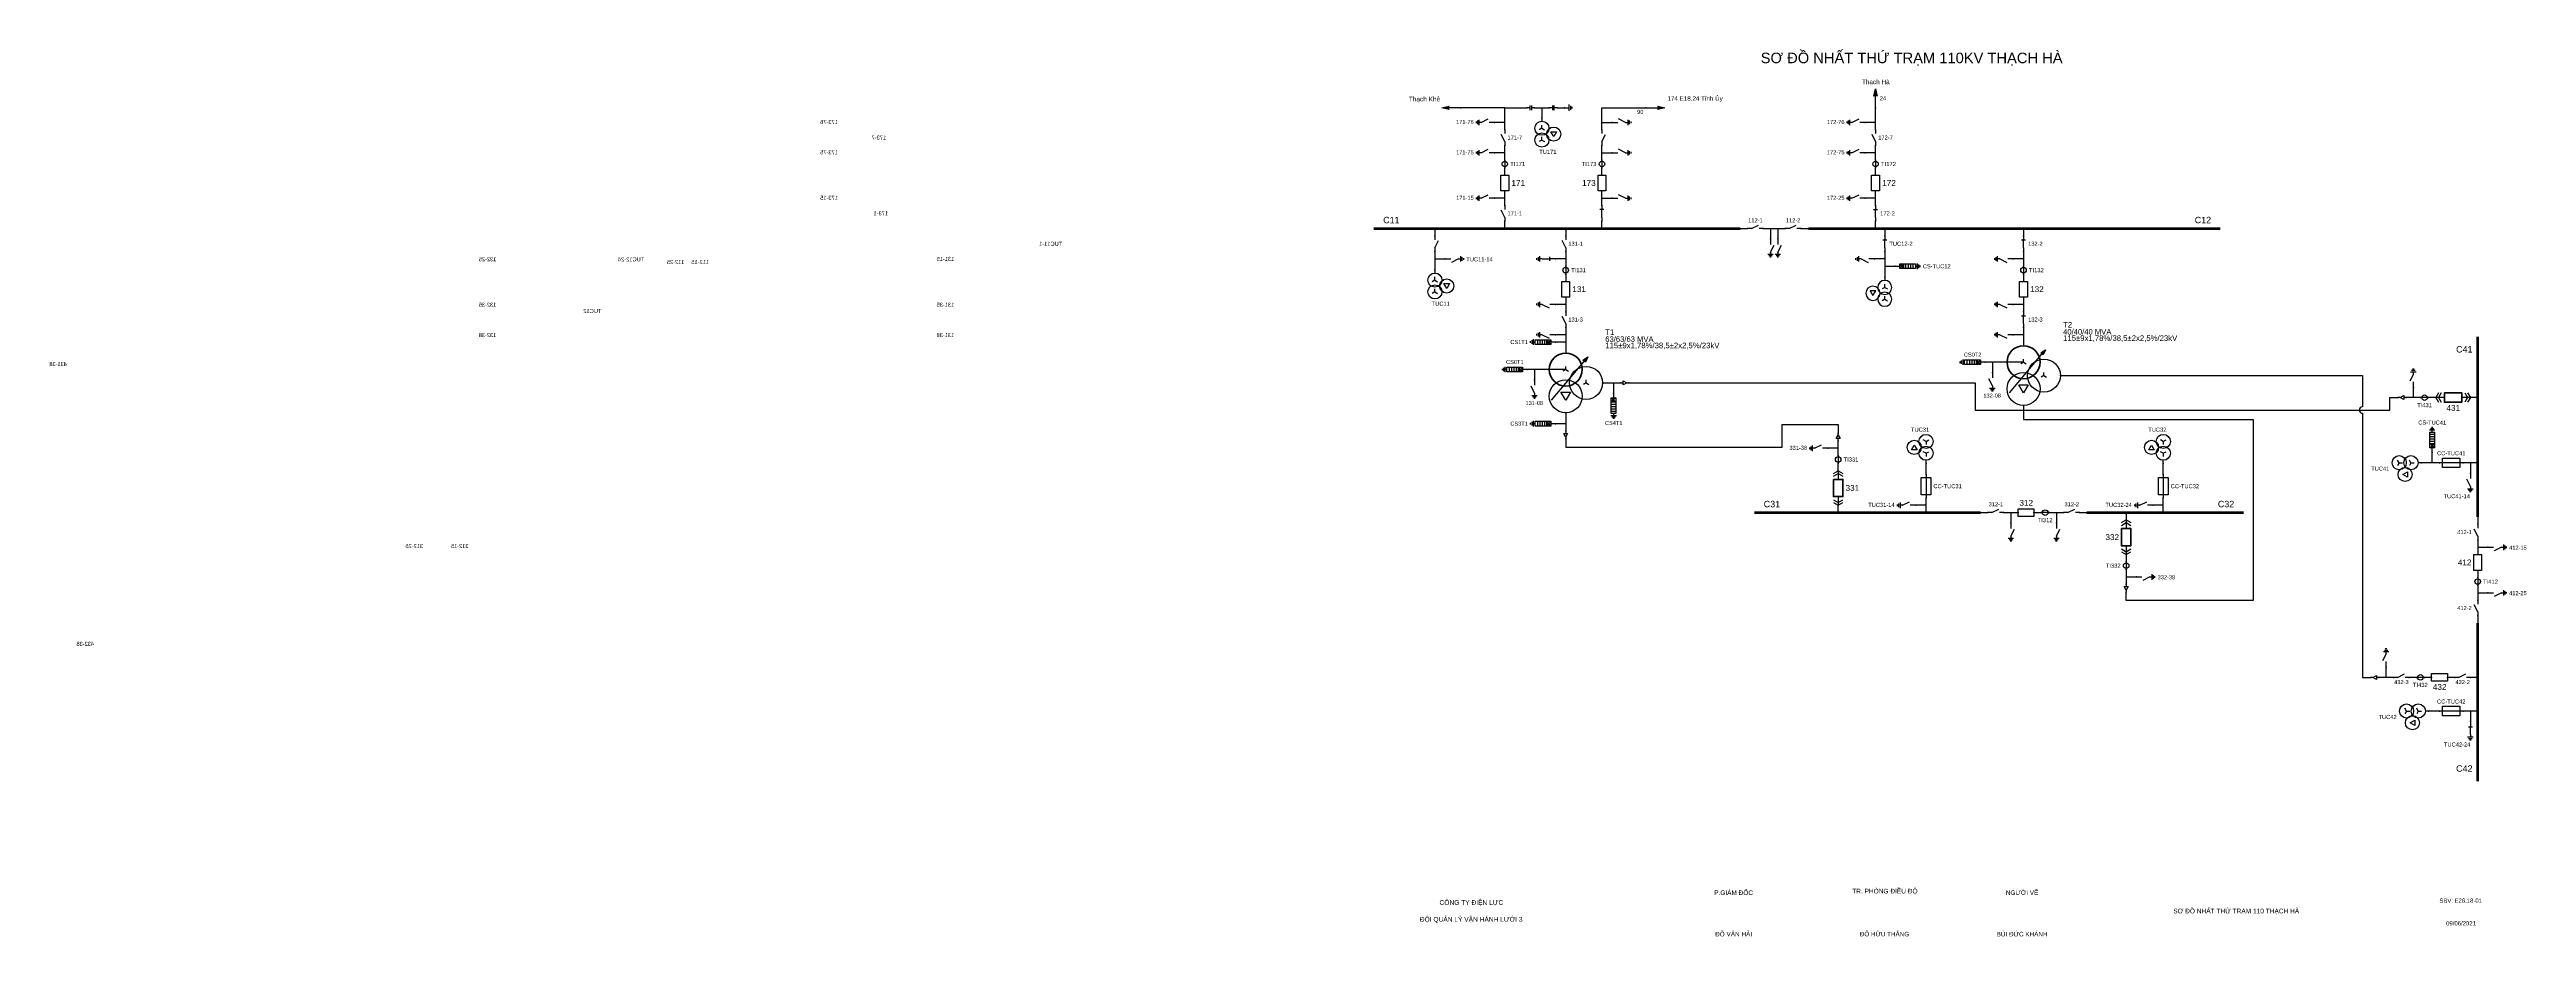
# Model space of a CAD drawing. Header units: millimetres. Extents: x -378 to 411, y 7 to 290.
import ezdxf

# ---------------------------------------------------------------- set-up
doc = ezdxf.new("R2010")
doc.units = ezdxf.units.MM
for name, color, linetype, lineweight in [('BUSBAR_110KV', 1, 'Continuous', 50), ('BUSBAR_22KV', 5, 'Continuous', 50), ('BUSBAR_35KV', 30, 'Continuous', 50), ('GROUND', 3, 'Continuous', 25), ('HV_110KV', 1, 'Continuous', 25), ('MV_22KV', 5, 'Continuous', 25), ('MV_35KV', 30, 'Continuous', 25)]:
    doc.layers.add(name, color=color, linetype=linetype, lineweight=lineweight)
doc.layers.add('SYM_PORTS', color=8, linetype='Continuous', plot=False)
doc.layers.add('TEXT', color=7, linetype='Continuous')
doc.styles.add('SLD_TEXT', font='arial.ttf')

# ---------------------------------------------------------------- blocks, each defined once
blk = doc.blocks.new('SYM_DISCONNECTOR_OPEN')
at = {"lineweight": 25}
for points in [[(0, -1.25), (-1.125, 1)], [(0, 2.5), (0, 1.25)], [(0, -1.25), (0, -2.5)]]:
    blk.add_lwpolyline(points, dxfattribs=at)
at = {"layer": 'SYM_PORTS'}
for p in [(0, 2.5), (0, -2.5)]:
    blk.add_point(p, dxfattribs=at)
blk.add_attdef('DEVICE_CODE', (1, -0.5), '', height=2)
blk = doc.blocks.new('SYM_EARTHING_SWITCH_OPEN')
at = {"lineweight": 25}
for points in [[(0, -1.25), (-1.125, 1)], [(0, 3), (0, 1.25)], [(-0.875, -2), (0.875, -2)], [(-0.5625, -2.4375), (0.5625, -2.4375)], [(-0.25, -2.875), (0.25, -2.875)], [(0, -1.25), (0, -2)]]:
    blk.add_lwpolyline(points, dxfattribs=at)
at = {"layer": 'SYM_PORTS'}
blk.add_point((0, 3), dxfattribs=at)
blk.add_attdef('DEVICE_CODE', (1.875, 0), '', height=2)
blk = doc.blocks.new('SYM_CIRCUIT_BREAKER')
at = {"lineweight": 25}
blk.add_lwpolyline([(-1.25, 2.5), (1.25, 2.5), (1.25, -2.5), (-1.25, -2.5)], close=True, dxfattribs=at)
at = {"layer": 'SYM_PORTS'}
for p in [(0, 2.5), (0, -2.5)]:
    blk.add_point(p, dxfattribs=at)
blk.add_attdef('DEVICE_CODE', (2.25, -0.5), '', height=2)
at = {"flags": 1}
blk.add_attdef('RATING', (2.25, -3.5), '', height=2, dxfattribs=at)
blk = doc.blocks.new('SYM_CURRENT_TRANSFORMER')
at = {"lineweight": 25}
blk.add_lwpolyline([(0, 1.25), (0, -1.25)], dxfattribs=at)
blk.add_circle((0, 0), 0.875, dxfattribs=at)
at = {"layer": 'SYM_PORTS'}
for p in [(0, 1.25), (0, -1.25)]:
    blk.add_point(p, dxfattribs=at)
blk.add_attdef('DEVICE_CODE', (1.875, -1.75), '', height=2)
at = {"flags": 1}
blk.add_attdef('RATIO', (1.875, -4.75), '', height=2, dxfattribs=at)
blk = doc.blocks.new('SYM_COUPLING_CAPACITOR')
at = {"lineweight": 25}
for points in [[(-0.75, 0.25), (0.75, 0.25)], [(0, 1.25), (0, 0.25)], [(-0.75, -0.25), (0.75, -0.25)], [(0, -0.25), (0, -1.25)]]:
    blk.add_lwpolyline(points, dxfattribs=at)
at = {"layer": 'SYM_PORTS'}
for p in [(0, 1.25), (0, -1.25)]:
    blk.add_point(p, dxfattribs=at)
blk.add_attdef('DEVICE_CODE', (1.75, -1.75), '', height=2)
blk = doc.blocks.new('SYM_VOLTAGE_TRANSFORMER')
at = {"lineweight": 25}
for points in [[(0, 1.375), (-0.8625, 0.875)], [(0, 4.625), (0, 3.625)], [(0, 1.375), (0, 2.375)], [(0, 1.375), (0.8625, 0.875)], [(0, -2.375), (-0.8625, -2.875)], [(0, -2.375), (0, -1.375)], [(0, -2.375), (0.8625, -2.875)]]:
    blk.add_lwpolyline(points, dxfattribs=at)
blk.add_lwpolyline([(2.875, 0.25), (4.625, 0.25), (3.75, -1.25)], close=True, dxfattribs=at)
for centre in [(0, 1.375), (3.75, -0.5), (0, -2.375)]:
    blk.add_circle(centre, 2.25, dxfattribs=at)
at = {"layer": 'SYM_PORTS'}
blk.add_point((0, 4.625), dxfattribs=at)
blk.add_attdef('DEVICE_CODE', (7, 1.625), '', height=2)
at = {"flags": 1}
blk.add_attdef('RATIO', (7, -1.375), '', height=2, dxfattribs=at)
blk = doc.blocks.new('SYM_GROUND_SYMBOL')
at = {"lineweight": 25}
for points in [[(0, 1.25), (0, -0.25)], [(-1, -0.25), (1, -0.25)], [(-0.625, -0.75), (0.625, -0.75)], [(-0.25, -1.25), (0.25, -1.25)]]:
    blk.add_lwpolyline(points, dxfattribs=at)
at = {"layer": 'SYM_PORTS'}
blk.add_point((0, 1.25), dxfattribs=at)
blk = doc.blocks.new('SYM_LINE_FEEDER_ARROW')
blk.add_hatch(color=7).paths.add_polyline_path([(0, -3), (-0.5, -0.75), (0, -1.25), (0.5, -0.75)])
at = {"lineweight": 25}
blk.add_lwpolyline([(0, 3), (0, -1.25)], dxfattribs=at)
blk.add_lwpolyline([(0, -3), (-0.5, -0.75), (0, -1.25), (0.5, -0.75)], close=True, dxfattribs=at)
at = {"layer": 'SYM_PORTS'}
blk.add_point((0, 3), dxfattribs=at)
blk.add_attdef('LINE_NAME', (1.5, 0), '', height=2)
blk = doc.blocks.new('SYM_DISCONNECTOR_CLOSED')
at = {"lineweight": 25}
for points in [[(-0.625, 1.25), (0.625, 1.25)], [(0, 2.5), (0, 1.25)], [(0, -1.25), (0, 1.5)], [(0, -1.25), (0, -2.5)]]:
    blk.add_lwpolyline(points, dxfattribs=at)
at = {"layer": 'SYM_PORTS'}
for p in [(0, 2.5), (0, -2.5)]:
    blk.add_point(p, dxfattribs=at)
blk.add_attdef('DEVICE_CODE', (1.625, -0.5), '', height=2)
blk = doc.blocks.new('SYM_EARTHING_SWITCH_CLOSED')
at = {"lineweight": 25}
for points in [[(-0.625, 1.25), (0.625, 1.25)], [(0, 3), (0, 1.25)], [(0, -1.25), (0, 1.5)], [(-0.875, -2), (0.875, -2)], [(-0.5625, -2.4375), (0.5625, -2.4375)], [(-0.25, -2.875), (0.25, -2.875)], [(0, -1.25), (0, -2)]]:
    blk.add_lwpolyline(points, dxfattribs=at)
at = {"layer": 'SYM_PORTS'}
blk.add_point((0, 3), dxfattribs=at)
blk.add_attdef('DEVICE_CODE', (1.875, 0), '', height=2)
blk = doc.blocks.new('SYM_SURGE_ARRESTER')
at = {"lineweight": 25}
for points in [[(-0.75, 2.5), (0.75, 2.5), (0.75, 1.25), (-0.75, 1.25)], [(-0.75, 1.25), (0.75, 1.25), (0.75, -2.5), (-0.75, -2.5)]]:
    blk.add_lwpolyline(points, close=True, dxfattribs=at)
for points in [[(-0.75, 2.5), (0.75, 1.25)], [(0.75, 2.5), (-0.75, 1.25)], [(-0.75, 0.5), (0.75, 0.5)], [(0, 4), (0, 2.5)], [(-0.875, -3.125), (0.875, -3.125)], [(-0.75, -0.25), (0.75, -0.25)], [(-0.75, -1), (0.75, -1)], [(-0.75, -1.75), (0.75, -1.75)], [(-0.5625, -3.5625), (0.5625, -3.5625)], [(-0.25, -4), (0.25, -4)], [(0, -2.5), (0, -3.125)]]:
    blk.add_lwpolyline(points, dxfattribs=at)
at = {"layer": 'SYM_PORTS'}
blk.add_point((0, 4), dxfattribs=at)
blk.add_attdef('DEVICE_CODE', (1.875, 1), '', height=2)
blk = doc.blocks.new('SYM_TRANSFORMER_3W')
blk.add_hatch(color=7).paths.add_polyline_path([(3.75, 8.25), (3.0125, 6.575), (2.2375, 7.225)])
at = {"lineweight": 25}
for points in [[(3.75, 8.25), (3.0125, 6.575), (2.2375, 7.225)], [(-4.75, -3), (-1.75, -3), (-3.25, -5.5)]]:
    blk.add_lwpolyline(points, close=True, dxfattribs=at)
for points in [[(-3.25, 4.25), (-8.5, 4.25)], [(-7.75, -5.5), (3.0125, 7.35)], [(-3.25, 4.25), (-4.1125, 3.75)], [(-3.25, 4.25), (-3.25, 5.25)], [(-3.25, 4.25), (-2.3875, 3.75)], [(3.25, 0), (2.3875, -0.5)], [(3.25, 0), (3.25, 1)], [(3.25, 0), (4.1125, -0.5)]]:
    blk.add_lwpolyline(points, dxfattribs=at)
at = {"lineweight": 50}
blk.add_circle((-3.25, 4.25), 5.25, dxfattribs=at)
at = {"lineweight": 25}
for centre in [(-3.25, -4.25), (3.25, 0)]:
    blk.add_circle(centre, 5.25, dxfattribs=at)
at = {"layer": 'SYM_PORTS'}
for p in [(-3.25, 9.5), (-8.5, 4.25), (8.5, 0), (-3.25, -9.5)]:
    blk.add_point(p, dxfattribs=at)
blk.add_attdef('DEVICE_CODE', (9.5, 6.5), '', height=2)
at = {"flags": 1}
for tag, p in [('VOLTAGE_RATIO', (9.5, 0.5)), ('POWER', (9.5, 3.5))]:
    blk.add_attdef(tag, p, '', height=2, dxfattribs=at)
blk = doc.blocks.new('SYM_CABLE_TERMINATION')
at = {"lineweight": 25}
blk.add_lwpolyline([(-0.625, 0.5), (0.625, 0.5), (0, -0.625)], close=True, dxfattribs=at)
for points in [[(0, 1.25), (0, 0.5)], [(0, -0.625), (0, -1.25)]]:
    blk.add_lwpolyline(points, dxfattribs=at)
at = {"layer": 'SYM_PORTS'}
for p in [(0, 1.25), (0, -1.25)]:
    blk.add_point(p, dxfattribs=at)
blk = doc.blocks.new('SYM_DRAWOUT_BREAKER')
at = {"lineweight": 25}
for points in [[(-1.5, 4.625), (0, 5.5), (1.5, 4.625)], [(-1.5, 3.75), (0, 4.625), (1.5, 3.75)], [(0, 5.5), (0, 2.75)], [(-1.5, -3.75), (0, -4.625), (1.5, -3.75)], [(-1.5, -4.625), (0, -5.5), (1.5, -4.625)], [(0, -2.75), (0, -5.5)]]:
    blk.add_lwpolyline(points, dxfattribs=at)
at = {"lineweight": 35}
blk.add_lwpolyline([(-1.5, 2.75), (1.5, 2.75), (1.5, -2.75), (-1.5, -2.75)], close=True, dxfattribs=at)
at = {"layer": 'SYM_PORTS'}
for p in [(0, 5.5), (0, -5.5)]:
    blk.add_point(p, dxfattribs=at)
blk.add_attdef('DEVICE_CODE', (2.5, 2.5), '', height=2)
at = {"flags": 1}
blk.add_attdef('RATING', (2.5, -0.5), '', height=2, dxfattribs=at)
blk = doc.blocks.new('SYM_FUSE_DISCONNECTOR')
at = {"lineweight": 25}
blk.add_lwpolyline([(-1.5, 2.75), (1.5, 2.75), (1.5, -2.75), (-1.5, -2.75)], close=True, dxfattribs=at)
blk.add_lwpolyline([(0, 3.75), (0, -3.75)], dxfattribs=at)
at = {"layer": 'SYM_PORTS'}
for p in [(0, 3.75), (0, -3.75)]:
    blk.add_point(p, dxfattribs=at)
blk.add_attdef('DEVICE_CODE', (2.5, 0.75), '', height=2)
at = {"flags": 1}
blk.add_attdef('RATING', (2.5, -2.25), '', height=2, dxfattribs=at)

msp = doc.modelspace()

# ---------------------------------------------------------------- linework, layer by layer
at = {"layer": 'BUSBAR_110KV', "const_width": 0.796}
for points in [[(44.01, 232.85), (160.66, 232.85)], [(182.32, 232.85), (313.59, 232.85)]]:
    msp.add_lwpolyline(points, dxfattribs=at)
at = {"layer": 'BUSBAR_22KV', "const_width": 0.796}
for points in [[(395.5, 198.37), (395.5, 140.95)], [(395.5, 107.12), (395.5, 56.75)]]:
    msp.add_lwpolyline(points, dxfattribs=at)
at = {"layer": 'BUSBAR_35KV', "const_width": 0.796}
for points in [[(165.19, 142.35), (237.2, 142.35)], [(271.03, 142.35), (320.96, 142.35)]]:
    msp.add_lwpolyline(points, dxfattribs=at)
at = {"layer": 'GROUND'}
msp.add_lwpolyline([(102.37, 271.35), (104.71, 271.35)], dxfattribs=at)
at = {"layer": 'HV_110KV'}
for points in [[(85.71, 271.35), (71.71, 271.35)], [(85.71, 266.68), (85.71, 271.35)], [(85.71, 271.35), (92.71, 271.35)], [(95.21, 271.35), (97.54, 271.35)], [(97.54, 271.35), (97.54, 268.07)], [(97.54, 271.35), (99.87, 271.35)], [(116.65, 266.68), (116.65, 271.35), (130.65, 271.35)], [(203.77, 266.68), (203.77, 271.35)], [(85.71, 266.68), (82.44, 266.68)], [(85.71, 264.35), (85.71, 266.68)], [(116.65, 264.35), (116.65, 266.68)], [(116.65, 266.68), (119.93, 266.68)], [(203.77, 266.68), (200.5, 266.68)], [(203.77, 264.35), (203.77, 266.68)], [(85.71, 257.01), (82.44, 257.01)], [(85.71, 257.01), (85.71, 259.35)], [(85.71, 254.68), (85.71, 257.01)], [(116.65, 257.01), (116.65, 259.35)], [(116.65, 254.68), (116.65, 257.01)], [(116.65, 257.01), (119.93, 257.01)], [(203.77, 257.01), (200.5, 257.01)], [(203.77, 257.01), (203.77, 259.35)], [(203.77, 254.68), (203.77, 257.01)], [(85.71, 249.85), (85.71, 252.18)], [(85.71, 242.52), (85.71, 244.85)], [(116.65, 249.85), (116.65, 252.18)], [(116.65, 242.52), (116.65, 244.85)], [(203.77, 249.85), (203.77, 252.18)], [(203.77, 242.52), (203.77, 244.85)], [(85.71, 242.52), (82.44, 242.52)], [(85.71, 240.18), (85.71, 242.52)], [(116.65, 240.18), (116.65, 242.52)], [(116.65, 242.52), (119.93, 242.52)], [(203.77, 242.52), (200.5, 242.52)], [(203.77, 240.18), (203.77, 242.52)], [(63.47, 232.85), (63.47, 230.52)], [(85.71, 232.85), (85.71, 235.18)], [(105.11, 232.85), (105.11, 230.52)], [(116.65, 232.85), (116.65, 235.18)], [(160.66, 232.85), (162.99, 232.85)], [(167.99, 232.85), (170.32, 232.85)], [(170.32, 232.85), (170.32, 229.58)], [(170.32, 232.85), (172.66, 232.85)], [(172.66, 232.85), (172.66, 229.58)], [(172.66, 232.85), (174.99, 232.85)], [(179.99, 232.85), (182.32, 232.85)], [(203.77, 232.85), (203.77, 235.18)], [(206.69, 232.85), (206.69, 230.52)], [(250.88, 232.85), (250.88, 230.52)], [(63.47, 225.52), (63.47, 223.19)], [(63.47, 223.19), (66.75, 223.19)], [(63.47, 223.19), (63.47, 219.69)], [(105.11, 223.19), (101.84, 223.19)], [(105.11, 225.52), (105.11, 223.19)], [(105.11, 223.19), (105.11, 220.85)], [(206.69, 223.19), (203.41, 223.19)], [(206.69, 225.52), (206.69, 223.19)], [(206.69, 223.19), (206.69, 220.85)], [(206.69, 220.85), (209.96, 220.85)], [(206.69, 220.85), (206.69, 217.35)], [(250.88, 223.19), (247.61, 223.19)], [(250.88, 225.52), (250.88, 223.19)], [(250.88, 223.19), (250.88, 220.85)], [(105.11, 218.35), (105.11, 216.02)], [(250.88, 218.35), (250.88, 216.02)], [(105.11, 208.69), (101.84, 208.69)], [(105.11, 211.02), (105.11, 208.69)], [(105.11, 208.69), (105.11, 206.35)], [(250.88, 208.69), (247.61, 208.69)], [(250.88, 211.02), (250.88, 208.69)], [(250.88, 208.69), (250.88, 206.35)], [(105.11, 199.02), (101.84, 199.02)], [(105.11, 201.35), (105.11, 199.02)], [(105.11, 199.02), (105.11, 196.69)], [(250.88, 199.02), (247.61, 199.02)], [(250.88, 201.35), (250.88, 199.02)], [(250.88, 199.02), (250.88, 195.52)], [(105.11, 196.69), (101.84, 196.69)], [(105.11, 196.69), (105.11, 193.19)], [(240.97, 190.27), (238.63, 190.27)], [(245.63, 190.27), (240.97, 190.27)], [(240.97, 190.27), (240.97, 187)], [(95.19, 187.94), (92.86, 187.94)], [(99.86, 187.94), (95.19, 187.94)], [(95.19, 187.94), (95.19, 184.67)]]:
    msp.add_lwpolyline(points, dxfattribs=at)
at = {"layer": 'MV_22KV'}
for points in [[(116.86, 183.69), (120.36, 183.69)], [(120.36, 183.69), (120.36, 180.42)], [(120.36, 183.69), (122.69, 183.69)], [(125.19, 183.69), (127.89, 183.69), (235.5, 183.69), (235.5, 175.01), (367.47, 175.01), (367.47, 178.99), (370.17, 178.99)], [(375, 178.99), (375, 182.26)], [(375, 178.99), (372.67, 178.99)], [(377.33, 178.99), (375, 178.99)], [(382.16, 178.99), (379.83, 178.99)], [(395.5, 178.99), (393.16, 178.99)], [(381, 158.25), (377.5, 158.25)], [(381, 158.25), (381, 161.52)], [(383.33, 158.25), (381, 158.25)], [(393.16, 158.25), (390.83, 158.25)], [(395.5, 158.25), (393.16, 158.25)], [(393.16, 158.25), (393.16, 154.97)], [(395.5, 140.95), (395.5, 138.62)], [(395.5, 133.62), (395.5, 131.29)], [(395.5, 131.29), (398.77, 131.29)], [(395.5, 131.29), (395.5, 128.95)], [(395.5, 123.95), (395.5, 121.62)], [(395.5, 119.12), (395.5, 116.79)], [(395.5, 116.79), (398.77, 116.79)], [(395.5, 116.79), (395.5, 114.46)], [(395.5, 109.46), (395.5, 107.12)], [(366.33, 89.84), (364, 89.84)], [(366.33, 89.84), (366.33, 93.12)], [(368.67, 89.84), (366.33, 89.84)], [(376, 89.84), (373.67, 89.84)], [(380.83, 89.84), (378.5, 89.84)], [(388.16, 89.84), (385.83, 89.84)], [(395.5, 89.84), (393.16, 89.84)], [(383.33, 79.13), (379.83, 79.13)], [(393.16, 79.13), (390.83, 79.13)], [(395.5, 79.13), (393.16, 79.13)], [(393.16, 79.13), (393.16, 75.85)]]:
    msp.add_lwpolyline(points, dxfattribs=at)
msp.add_lwpolyline([(262.63, 186.02), (265.33, 186.02), (358.8, 186.02), (358.8, 176.01, 1), (358.8, 174.01), (358.8, 89.84), (361.5, 89.84)], format="xyb", dxfattribs=at)
at = {"layer": 'MV_35KV'}
for points in [[(105.11, 174.19), (105.11, 170.69)], [(250.88, 176.52), (250.88, 173.82), (250.88, 172.01), (324, 172.01), (324, 114.32), (283.56, 114.32), (283.56, 117.02)], [(105.11, 170.69), (101.84, 170.69)], [(105.11, 170.69), (105.11, 168.36)], [(105.11, 165.86), (105.11, 163.16), (174, 163.16), (174, 170.38), (191.86, 170.38), (191.86, 167.68)], [(191.86, 162.85), (188.59, 162.85)], [(191.86, 162.85), (191.86, 165.18)], [(191.86, 160.52), (191.86, 162.85)], [(191.86, 155.68), (191.86, 158.02)], [(219.84, 154.52), (219.84, 158.02)], [(295.39, 154.52), (295.39, 158.02)], [(191.86, 142.35), (191.86, 144.68)], [(219.84, 144.68), (216.56, 144.68)], [(219.84, 144.68), (219.84, 147.02)], [(219.84, 142.35), (219.84, 144.68)], [(237.2, 142.35), (239.53, 142.35)], [(244.53, 142.35), (246.86, 142.35)], [(246.86, 142.35), (246.86, 139.08)], [(246.86, 142.35), (249.2, 142.35)], [(254.2, 142.35), (256.53, 142.35)], [(259.03, 142.35), (261.36, 142.35)], [(261.36, 142.35), (261.36, 139.08)], [(261.36, 142.35), (263.69, 142.35)], [(268.69, 142.35), (271.03, 142.35)], [(283.56, 142.35), (283.56, 140.02)], [(295.39, 144.68), (292.12, 144.68)], [(295.39, 144.68), (295.39, 147.02)], [(295.39, 142.35), (295.39, 144.68)], [(283.56, 129.02), (283.56, 126.69)], [(283.56, 124.19), (283.56, 121.85)], [(283.56, 121.85), (286.83, 121.85)], [(283.56, 121.85), (283.56, 119.52)]]:
    msp.add_lwpolyline(points, dxfattribs=at)

# ---------------------------------------------------------------- block references
at = {"layer": 'GROUND'}
for name, p, rotation in [('SYM_COUPLING_CAPACITOR', (101.12, 271.35), 270), ('SYM_GROUND_SYMBOL', (105.96, 271.35), 90)]:
    msp.add_blockref(name, p, dxfattribs=dict(at, rotation=rotation))
at = {"layer": 'HV_110KV'}
for name, p, rotation in [('SYM_LINE_FEEDER_ARROW', (203.77, 274.35), 180), ('SYM_LINE_FEEDER_ARROW', (68.71, 271.35), 270), ('SYM_COUPLING_CAPACITOR', (93.96, 271.35), 270), ('SYM_LINE_FEEDER_ARROW', (133.65, 271.35), 90)]:
    msp.add_blockref(name, p, dxfattribs=dict(at, rotation=rotation))
ref = msp.add_blockref('SYM_EARTHING_SWITCH_OPEN', (122.93, 266.68), dxfattribs=dict(at, xscale=-1, rotation=90))
ref.add_attrib('DEVICE_CODE', '173-76', (126.65, 266.18), dxfattribs={"layer": 'TEXT', "extrusion": (0, 0, -1), "height": 1.289, "style": 'SLD_TEXT'})
ref = msp.add_blockref('SYM_DISCONNECTOR_OPEN', (116.65, 261.85), dxfattribs=dict(at, xscale=-1))
ref.add_attrib('DEVICE_CODE', '173-7', (111.27, 261.22), dxfattribs={"layer": 'TEXT', "extrusion": (0, 0, -1), "height": 1.291, "style": 'SLD_TEXT'})
ref = msp.add_blockref('SYM_EARTHING_SWITCH_OPEN', (79.44, 266.68), dxfattribs=dict(at, rotation=270))
ref.add_attrib('DEVICE_CODE', '171-76', (70.21, 266.18), dxfattribs={"layer": 'TEXT', "height": 1.289, "style": 'SLD_TEXT'})
ref = msp.add_blockref('SYM_DISCONNECTOR_OPEN', (85.71, 261.85), dxfattribs=at)
ref.add_attrib('DEVICE_CODE', '171-7', (86.56, 261.21), dxfattribs={"layer": 'TEXT', "height": 1.302, "style": 'SLD_TEXT'})
ref = msp.add_blockref('SYM_VOLTAGE_TRANSFORMER', (97.54, 263.45), dxfattribs=at)
ref.add_attrib('DEVICE_CODE', 'TU171', (96.66, 256.65), dxfattribs={"layer": 'TEXT', "height": 1.314, "style": 'SLD_TEXT'})
ref = msp.add_blockref('SYM_EARTHING_SWITCH_OPEN', (197.5, 266.68), dxfattribs=dict(at, rotation=270))
ref.add_attrib('DEVICE_CODE', '172-76', (188.27, 266.18), dxfattribs={"layer": 'TEXT', "height": 1.289, "style": 'SLD_TEXT'})
ref = msp.add_blockref('SYM_DISCONNECTOR_OPEN', (203.77, 261.85), dxfattribs=at)
ref.add_attrib('DEVICE_CODE', '172-7', (204.62, 261.21), dxfattribs={"layer": 'TEXT', "height": 1.302, "style": 'SLD_TEXT'})
ref = msp.add_blockref('SYM_EARTHING_SWITCH_OPEN', (122.93, 257.01), dxfattribs=dict(at, xscale=-1, rotation=90))
ref.add_attrib('DEVICE_CODE', '173-75', (126.65, 256.52), dxfattribs={"layer": 'TEXT', "extrusion": (0, 0, -1), "height": 1.289, "style": 'SLD_TEXT'})
ref = msp.add_blockref('SYM_EARTHING_SWITCH_OPEN', (79.44, 257.01), dxfattribs=dict(at, rotation=270))
ref.add_attrib('DEVICE_CODE', '171-75', (70.21, 256.52), dxfattribs={"layer": 'TEXT', "height": 1.289, "style": 'SLD_TEXT'})
ref = msp.add_blockref('SYM_CURRENT_TRANSFORMER', (85.71, 253.43), dxfattribs=at)
ref.add_attrib('DEVICE_CODE', 'TI171', (87.44, 252.76), dxfattribs={"layer": 'TEXT', "height": 1.332, "style": 'SLD_TEXT'})
ref = msp.add_blockref('SYM_CURRENT_TRANSFORMER', (116.65, 253.43), dxfattribs=at)
ref.add_attrib('DEVICE_CODE', 'TI173', (110.18, 252.78), dxfattribs={"layer": 'TEXT', "height": 1.321, "style": 'SLD_TEXT'})
ref = msp.add_blockref('SYM_EARTHING_SWITCH_OPEN', (197.5, 257.01), dxfattribs=dict(at, rotation=270))
ref.add_attrib('DEVICE_CODE', '172-75', (188.27, 256.52), dxfattribs={"layer": 'TEXT', "height": 1.289, "style": 'SLD_TEXT'})
ref = msp.add_blockref('SYM_CURRENT_TRANSFORMER', (203.77, 253.43), dxfattribs=at)
ref.add_attrib('DEVICE_CODE', 'TI172', (205.5, 252.76), dxfattribs={"layer": 'TEXT', "height": 1.332, "style": 'SLD_TEXT'})
ref = msp.add_blockref('SYM_CIRCUIT_BREAKER', (85.71, 247.35), dxfattribs=at)
ref.add_attrib('DEVICE_CODE', '171', (87.81, 246.44), dxfattribs={"layer": 'TEXT', "height": 1.877, "style": 'SLD_TEXT'})
ref = msp.add_blockref('SYM_CIRCUIT_BREAKER', (116.65, 247.35), dxfattribs=at)
ref.add_attrib('DEVICE_CODE', '173', (110.32, 246.45), dxfattribs={"layer": 'TEXT', "height": 1.861, "style": 'SLD_TEXT'})
ref = msp.add_blockref('SYM_CIRCUIT_BREAKER', (203.77, 247.35), dxfattribs=at)
ref.add_attrib('DEVICE_CODE', '172', (205.87, 246.44), dxfattribs={"layer": 'TEXT', "height": 1.877, "style": 'SLD_TEXT'})
ref = msp.add_blockref('SYM_EARTHING_SWITCH_OPEN', (122.93, 242.52), dxfattribs=dict(at, xscale=-1, rotation=90))
ref.add_attrib('DEVICE_CODE', '173-15', (126.65, 242.02), dxfattribs={"layer": 'TEXT', "extrusion": (0, 0, -1), "height": 1.289, "style": 'SLD_TEXT'})
ref = msp.add_blockref('SYM_DISCONNECTOR_CLOSED', (116.65, 237.68), dxfattribs=dict(at, xscale=-1))
ref.add_attrib('DEVICE_CODE', '173-1', (110.65, 237.06), dxfattribs={"layer": 'TEXT', "extrusion": (0, 0, -1), "height": 1.291, "style": 'SLD_TEXT'})
ref = msp.add_blockref('SYM_EARTHING_SWITCH_OPEN', (79.44, 242.52), dxfattribs=dict(at, rotation=270))
ref.add_attrib('DEVICE_CODE', '171-15', (70.21, 242.02), dxfattribs={"layer": 'TEXT', "height": 1.289, "style": 'SLD_TEXT'})
ref = msp.add_blockref('SYM_DISCONNECTOR_OPEN', (85.71, 237.68), dxfattribs=at)
ref.add_attrib('DEVICE_CODE', '171-1', (86.56, 237.05), dxfattribs={"layer": 'TEXT', "height": 1.302, "style": 'SLD_TEXT'})
ref = msp.add_blockref('SYM_EARTHING_SWITCH_OPEN', (197.5, 242.52), dxfattribs=dict(at, rotation=270))
ref.add_attrib('DEVICE_CODE', '172-25', (188.27, 242.02), dxfattribs={"layer": 'TEXT', "height": 1.289, "style": 'SLD_TEXT'})
ref = msp.add_blockref('SYM_DISCONNECTOR_CLOSED', (203.77, 237.68), dxfattribs=at)
ref.add_attrib('DEVICE_CODE', '172-2', (205.25, 237.05), dxfattribs={"layer": 'TEXT', "height": 1.302, "style": 'SLD_TEXT'})
ref = msp.add_blockref('SYM_EARTHING_SWITCH_OPEN', (172.66, 226.58), dxfattribs=dict(at, xscale=-1))
ref.add_attrib('DEVICE_CODE', '112-25', (175.53, 221.56), dxfattribs={"layer": 'TEXT', "extrusion": (0, 0, -1), "height": 1.286, "style": 'SLD_TEXT'})
ref = msp.add_blockref('SYM_EARTHING_SWITCH_OPEN', (170.32, 226.58), dxfattribs=dict(at, xscale=-1))
ref.add_attrib('DEVICE_CODE', '112-15', (167.7, 221.56), dxfattribs={"layer": 'TEXT', "extrusion": (0, 0, -1), "height": 1.286, "style": 'SLD_TEXT'})
ref = msp.add_blockref('SYM_DISCONNECTOR_OPEN', (63.47, 228.02), dxfattribs=dict(at, xscale=-1))
ref.add_attrib('DEVICE_CODE', 'TUC11-1', (55.18, 227.36), dxfattribs={"layer": 'TEXT', "extrusion": (0, 0, -1), "height": 1.308, "style": 'SLD_TEXT'})
ref = msp.add_blockref('SYM_DISCONNECTOR_OPEN', (105.11, 228.02), dxfattribs=at)
ref.add_attrib('DEVICE_CODE', '131-1', (105.96, 227.39), dxfattribs={"layer": 'TEXT', "height": 1.288, "style": 'SLD_TEXT'})
ref = msp.add_blockref('SYM_DISCONNECTOR_OPEN', (165.49, 232.85), dxfattribs=dict(at, rotation=270))
ref.add_attrib('DEVICE_CODE', '112-1', (163.23, 234.85), dxfattribs={"layer": 'TEXT', "height": 1.288, "style": 'SLD_TEXT'})
ref = msp.add_blockref('SYM_DISCONNECTOR_OPEN', (177.49, 232.85), dxfattribs=dict(at, rotation=270))
ref.add_attrib('DEVICE_CODE', '112-2', (175.23, 234.85), dxfattribs={"layer": 'TEXT', "height": 1.288, "style": 'SLD_TEXT'})
ref = msp.add_blockref('SYM_DISCONNECTOR_CLOSED', (206.69, 228.02), dxfattribs=at)
ref.add_attrib('DEVICE_CODE', 'TUC12-2', (208.16, 227.36), dxfattribs={"layer": 'TEXT', "height": 1.308, "style": 'SLD_TEXT'})
ref = msp.add_blockref('SYM_DISCONNECTOR_CLOSED', (250.88, 228.02), dxfattribs=at)
ref.add_attrib('DEVICE_CODE', '132-2', (252.36, 227.39), dxfattribs={"layer": 'TEXT', "height": 1.288, "style": 'SLD_TEXT'})
ref = msp.add_blockref('SYM_EARTHING_SWITCH_OPEN', (244.61, 223.19), dxfattribs=dict(at, xscale=-1, rotation=270))
ref.add_attrib('DEVICE_CODE', '132-25', (235.38, 222.44), dxfattribs={"layer": 'TEXT', "extrusion": (0, 0, -1), "height": 1.286, "style": 'SLD_TEXT'})
ref = msp.add_blockref('SYM_EARTHING_SWITCH_OPEN', (200.41, 223.19), dxfattribs=dict(at, xscale=-1, rotation=270))
ref.add_attrib('DEVICE_CODE', 'TUC12-24', (188.27, 222.41), dxfattribs={"layer": 'TEXT', "extrusion": (0, 0, -1), "height": 1.304, "style": 'SLD_TEXT'})
ref = msp.add_blockref('SYM_EARTHING_SWITCH_CLOSED', (98.84, 223.19), dxfattribs=dict(at, xscale=-1, rotation=270))
ref.add_attrib('DEVICE_CODE', '131-15', (89.61, 222.56), dxfattribs={"layer": 'TEXT', "extrusion": (0, 0, -1), "height": 1.286, "style": 'SLD_TEXT'})
ref = msp.add_blockref('SYM_EARTHING_SWITCH_OPEN', (69.75, 223.19), dxfattribs=dict(at, rotation=90))
ref.add_attrib('DEVICE_CODE', 'TUC11-14', (73.47, 222.41), dxfattribs={"layer": 'TEXT', "height": 1.304, "style": 'SLD_TEXT'})
ref = msp.add_blockref('SYM_CURRENT_TRANSFORMER', (105.11, 219.6), dxfattribs=at)
ref.add_attrib('DEVICE_CODE', 'TI131', (106.84, 218.95), dxfattribs={"layer": 'TEXT', "height": 1.318, "style": 'SLD_TEXT'})
ref = msp.add_blockref('SYM_SURGE_ARRESTER', (213.96, 220.85), dxfattribs=dict(at, rotation=90))
ref.add_attrib('DEVICE_CODE', 'CS-TUC12', (218.81, 220.2), dxfattribs={"layer": 'TEXT', "height": 1.299, "style": 'SLD_TEXT'})
ref = msp.add_blockref('SYM_CURRENT_TRANSFORMER', (250.88, 219.6), dxfattribs=at)
ref.add_attrib('DEVICE_CODE', 'TI132', (252.61, 218.95), dxfattribs={"layer": 'TEXT', "height": 1.318, "style": 'SLD_TEXT'})
ref = msp.add_blockref('SYM_VOLTAGE_TRANSFORMER', (206.69, 212.73), dxfattribs=dict(at, xscale=-1))
ref.add_attrib('DEVICE_CODE', 'TUC12', (201.9, 205.92), dxfattribs={"layer": 'TEXT', "extrusion": (0, 0, -1), "height": 1.31, "style": 'SLD_TEXT'})
ref = msp.add_blockref('SYM_VOLTAGE_TRANSFORMER', (63.47, 215.06), dxfattribs=at)
ref.add_attrib('DEVICE_CODE', 'TUC11', (62.44, 208.25), dxfattribs={"layer": 'TEXT', "height": 1.31, "style": 'SLD_TEXT'})
ref = msp.add_blockref('SYM_CIRCUIT_BREAKER', (105.11, 213.52), dxfattribs=at)
ref.add_attrib('DEVICE_CODE', '131', (107.21, 212.62), dxfattribs={"layer": 'TEXT', "height": 1.861, "style": 'SLD_TEXT'})
ref = msp.add_blockref('SYM_CIRCUIT_BREAKER', (250.88, 213.52), dxfattribs=at)
ref.add_attrib('DEVICE_CODE', '132', (252.98, 212.62), dxfattribs={"layer": 'TEXT', "height": 1.861, "style": 'SLD_TEXT'})
ref = msp.add_blockref('SYM_EARTHING_SWITCH_OPEN', (244.61, 208.69), dxfattribs=dict(at, xscale=-1, rotation=270))
ref.add_attrib('DEVICE_CODE', '132-35', (235.38, 207.94), dxfattribs={"layer": 'TEXT', "extrusion": (0, 0, -1), "height": 1.286, "style": 'SLD_TEXT'})
ref = msp.add_blockref('SYM_EARTHING_SWITCH_OPEN', (98.84, 208.69), dxfattribs=dict(at, xscale=-1, rotation=270))
ref.add_attrib('DEVICE_CODE', '131-35', (89.61, 207.94), dxfattribs={"layer": 'TEXT', "extrusion": (0, 0, -1), "height": 1.286, "style": 'SLD_TEXT'})
ref = msp.add_blockref('SYM_DISCONNECTOR_OPEN', (105.11, 203.85), dxfattribs=at)
ref.add_attrib('DEVICE_CODE', '131-3', (105.96, 203.23), dxfattribs={"layer": 'TEXT', "height": 1.288, "style": 'SLD_TEXT'})
ref = msp.add_blockref('SYM_DISCONNECTOR_CLOSED', (250.88, 203.85), dxfattribs=at)
ref.add_attrib('DEVICE_CODE', '132-3', (252.36, 203.23), dxfattribs={"layer": 'TEXT', "height": 1.288, "style": 'SLD_TEXT'})
ref = msp.add_blockref('SYM_EARTHING_SWITCH_OPEN', (244.61, 199.02), dxfattribs=dict(at, xscale=-1, rotation=270))
ref.add_attrib('DEVICE_CODE', '132-38', (235.38, 198.27), dxfattribs={"layer": 'TEXT', "extrusion": (0, 0, -1), "height": 1.286, "style": 'SLD_TEXT'})
ref = msp.add_blockref('SYM_EARTHING_SWITCH_OPEN', (98.84, 199.02), dxfattribs=dict(at, xscale=-1, rotation=270))
ref.add_attrib('DEVICE_CODE', '131-38', (89.61, 198.27), dxfattribs={"layer": 'TEXT', "extrusion": (0, 0, -1), "height": 1.286, "style": 'SLD_TEXT'})
ref = msp.add_blockref('SYM_SURGE_ARRESTER', (97.84, 196.69), dxfattribs=dict(at, rotation=270))
ref.add_attrib('DEVICE_CODE', 'CS1T1', (87.48, 196.06), dxfattribs={"layer": 'TEXT', "height": 1.284, "style": 'SLD_TEXT'})
ref = msp.add_blockref('SYM_TRANSFORMER_3W', (108.36, 183.69), dxfattribs=at)
ref.add_attrib('DEVICE_CODE', 'T1', (117.71, 198.99), dxfattribs={"layer": 'TEXT', "height": 1.761, "style": 'SLD_TEXT'})
ref = msp.add_blockref('SYM_TRANSFORMER_3W', (254.13, 186.02), dxfattribs=at)
ref.add_attrib('DEVICE_CODE', 'T2', (263.48, 201.32), dxfattribs={"layer": 'TEXT', "height": 1.761, "style": 'SLD_TEXT'})
ref = msp.add_blockref('SYM_SURGE_ARRESTER', (88.86, 187.94), dxfattribs=dict(at, rotation=270))
ref.add_attrib('DEVICE_CODE', 'CS0T1', (86.11, 189.71), dxfattribs={"layer": 'TEXT', "height": 1.284, "style": 'SLD_TEXT'})
ref = msp.add_blockref('SYM_SURGE_ARRESTER', (234.63, 190.27), dxfattribs=dict(at, rotation=270))
ref.add_attrib('DEVICE_CODE', 'CS0T2', (231.88, 192.04), dxfattribs={"layer": 'TEXT', "height": 1.284, "style": 'SLD_TEXT'})
ref = msp.add_blockref('SYM_EARTHING_SWITCH_OPEN', (95.19, 181.67), dxfattribs=at)
ref.add_attrib('DEVICE_CODE', '131-08', (92.32, 176.65), dxfattribs={"layer": 'TEXT', "height": 1.286, "style": 'SLD_TEXT'})
ref = msp.add_blockref('SYM_EARTHING_SWITCH_OPEN', (240.97, 184), dxfattribs=at)
ref.add_attrib('DEVICE_CODE', '132-08', (238.09, 178.98), dxfattribs={"layer": 'TEXT', "height": 1.286, "style": 'SLD_TEXT'})
at = {"layer": 'MV_22KV'}
ref = msp.add_blockref('SYM_EARTHING_SWITCH_OPEN', (375, 185.26), dxfattribs=dict(at, xscale=-1, rotation=180))
ref.add_attrib('DEVICE_CODE', '431-38', (372.12, 189.03), dxfattribs={"layer": 'TEXT', "extrusion": (0, 0, -1), "height": 1.286, "style": 'SLD_TEXT'})
for p, rotation in [((123.94, 183.69), 90), ((371.42, 178.99), 270), ((362.75, 89.84), 270)]:
    msp.add_blockref('SYM_CABLE_TERMINATION', p, dxfattribs=dict(at, rotation=rotation))
ref = msp.add_blockref('SYM_SURGE_ARRESTER', (120.36, 176.42), dxfattribs=at)
ref.add_attrib('DEVICE_CODE', 'CS4T1', (117.61, 170.26), dxfattribs={"layer": 'TEXT', "height": 1.284, "style": 'SLD_TEXT'})
ref = msp.add_blockref('SYM_CURRENT_TRANSFORMER', (378.58, 178.99), dxfattribs=dict(at, rotation=270))
ref.add_attrib('DEVICE_CODE', 'TI431', (376.21, 175.94), dxfattribs={"layer": 'TEXT', "height": 1.318, "style": 'SLD_TEXT'})
ref = msp.add_blockref('SYM_DRAWOUT_BREAKER', (387.66, 178.99), dxfattribs=dict(at, rotation=270))
ref.add_attrib('DEVICE_CODE', '431', (385.55, 174.77), dxfattribs={"layer": 'TEXT', "height": 1.861, "style": 'SLD_TEXT'})
ref = msp.add_blockref('SYM_SURGE_ARRESTER', (381, 165.52), dxfattribs=dict(at, rotation=180))
ref.add_attrib('DEVICE_CODE', 'CS-TUC41', (376.57, 170.4), dxfattribs={"layer": 'TEXT', "height": 1.299, "style": 'SLD_TEXT'})
ref = msp.add_blockref('SYM_VOLTAGE_TRANSFORMER', (372.87, 158.25), dxfattribs=dict(at, rotation=270))
ref.add_attrib('DEVICE_CODE', 'TUC41', (361.57, 155.71), dxfattribs={"layer": 'TEXT', "height": 1.31, "style": 'SLD_TEXT'})
ref = msp.add_blockref('SYM_FUSE_DISCONNECTOR', (387.08, 158.25), dxfattribs=dict(at, rotation=270))
ref.add_attrib('DEVICE_CODE', 'CC-TUC41', (382.55, 160.61), dxfattribs={"layer": 'TEXT', "height": 1.308, "style": 'SLD_TEXT'})
ref = msp.add_blockref('SYM_EARTHING_SWITCH_OPEN', (393.16, 151.97), dxfattribs=at)
ref.add_attrib('DEVICE_CODE', 'TUC41-14', (384.62, 146.92), dxfattribs={"layer": 'TEXT', "height": 1.304, "style": 'SLD_TEXT'})
ref = msp.add_blockref('SYM_DISCONNECTOR_OPEN', (395.5, 136.12), dxfattribs=at)
ref.add_attrib('DEVICE_CODE', '412-1', (388.99, 135.48), dxfattribs={"layer": 'TEXT', "height": 1.288, "style": 'SLD_TEXT'})
ref = msp.add_blockref('SYM_CIRCUIT_BREAKER', (395.5, 126.45), dxfattribs=at)
ref.add_attrib('DEVICE_CODE', '412', (389.17, 125.54), dxfattribs={"layer": 'TEXT', "height": 1.857, "style": 'SLD_TEXT'})
ref = msp.add_blockref('SYM_EARTHING_SWITCH_OPEN', (401.77, 131.29), dxfattribs=dict(at, rotation=90))
ref.add_attrib('DEVICE_CODE', '412-15', (405.5, 130.54), dxfattribs={"layer": 'TEXT', "height": 1.286, "style": 'SLD_TEXT'})
ref = msp.add_blockref('SYM_CURRENT_TRANSFORMER', (395.5, 120.37), dxfattribs=at)
ref.add_attrib('DEVICE_CODE', 'TI412', (397.22, 119.7), dxfattribs={"layer": 'TEXT', "height": 1.318, "style": 'SLD_TEXT'})
ref = msp.add_blockref('SYM_DISCONNECTOR_OPEN', (395.5, 111.96), dxfattribs=at)
ref.add_attrib('DEVICE_CODE', '412-2', (388.99, 111.32), dxfattribs={"layer": 'TEXT', "height": 1.288, "style": 'SLD_TEXT'})
ref = msp.add_blockref('SYM_EARTHING_SWITCH_OPEN', (401.77, 116.79), dxfattribs=dict(at, rotation=90))
ref.add_attrib('DEVICE_CODE', '412-25', (405.5, 116.04), dxfattribs={"layer": 'TEXT', "height": 1.286, "style": 'SLD_TEXT'})
ref = msp.add_blockref('SYM_EARTHING_SWITCH_OPEN', (366.33, 96.12), dxfattribs=dict(at, xscale=-1, rotation=180))
ref.add_attrib('DEVICE_CODE', '432-38', (363.46, 99.89), dxfattribs={"layer": 'TEXT', "extrusion": (0, 0, -1), "height": 1.286, "style": 'SLD_TEXT'})
ref = msp.add_blockref('SYM_DISCONNECTOR_OPEN', (371.17, 89.84), dxfattribs=dict(at, rotation=270))
ref.add_attrib('DEVICE_CODE', '432-3', (368.9, 87.7), dxfattribs={"layer": 'TEXT', "height": 1.288, "style": 'SLD_TEXT'})
ref = msp.add_blockref('SYM_CURRENT_TRANSFORMER', (377.25, 89.84), dxfattribs=dict(at, rotation=270))
ref.add_attrib('DEVICE_CODE', 'TI432', (374.88, 86.79), dxfattribs={"layer": 'TEXT', "height": 1.318, "style": 'SLD_TEXT'})
ref = msp.add_blockref('SYM_CIRCUIT_BREAKER', (383.33, 89.84), dxfattribs=dict(at, rotation=270))
ref.add_attrib('DEVICE_CODE', '432', (381.22, 85.87), dxfattribs={"layer": 'TEXT', "height": 1.861, "style": 'SLD_TEXT'})
ref = msp.add_blockref('SYM_DISCONNECTOR_OPEN', (390.66, 89.84), dxfattribs=dict(at, rotation=270))
ref.add_attrib('DEVICE_CODE', '432-2', (388.4, 87.7), dxfattribs={"layer": 'TEXT', "height": 1.288, "style": 'SLD_TEXT'})
ref = msp.add_blockref('SYM_VOLTAGE_TRANSFORMER', (375.21, 79.13), dxfattribs=dict(at, rotation=270))
ref.add_attrib('DEVICE_CODE', 'TUC42', (363.9, 76.59), dxfattribs={"layer": 'TEXT', "height": 1.31, "style": 'SLD_TEXT'})
ref = msp.add_blockref('SYM_FUSE_DISCONNECTOR', (387.08, 79.13), dxfattribs=dict(at, rotation=270))
ref.add_attrib('DEVICE_CODE', 'CC-TUC42', (382.55, 81.49), dxfattribs={"layer": 'TEXT', "height": 1.308, "style": 'SLD_TEXT'})
ref = msp.add_blockref('SYM_EARTHING_SWITCH_CLOSED', (393.16, 72.85), dxfattribs=at)
ref.add_attrib('DEVICE_CODE', 'TUC42-24', (384.75, 67.8), dxfattribs={"layer": 'TEXT', "height": 1.304, "style": 'SLD_TEXT'})
at = {"layer": 'MV_35KV'}
ref = msp.add_blockref('SYM_SURGE_ARRESTER', (97.84, 170.69), dxfattribs=dict(at, rotation=270))
ref.add_attrib('DEVICE_CODE', 'CS3T1', (87.48, 170.06), dxfattribs={"layer": 'TEXT', "height": 1.284, "style": 'SLD_TEXT'})
for p in [(105.11, 167.11), (283.56, 118.27)]:
    msp.add_blockref('SYM_CABLE_TERMINATION', p, dxfattribs=at)
at = {"layer": 'MV_35KV', "rotation": 180}
msp.add_blockref('SYM_CABLE_TERMINATION', (191.86, 166.43), dxfattribs=at)
at = {"layer": 'MV_35KV'}
ref = msp.add_blockref('SYM_VOLTAGE_TRANSFORMER', (219.84, 162.64), dxfattribs=dict(at, rotation=180))
ref.add_attrib('DEVICE_CODE', 'TUC31', (215.05, 168.13), dxfattribs={"layer": 'TEXT', "height": 1.31, "style": 'SLD_TEXT'})
ref = msp.add_blockref('SYM_VOLTAGE_TRANSFORMER', (295.39, 162.64), dxfattribs=dict(at, rotation=180))
ref.add_attrib('DEVICE_CODE', 'TUC32', (290.6, 168.13), dxfattribs={"layer": 'TEXT', "height": 1.31, "style": 'SLD_TEXT'})
ref = msp.add_blockref('SYM_EARTHING_SWITCH_OPEN', (185.59, 162.85), dxfattribs=dict(at, rotation=270))
ref.add_attrib('DEVICE_CODE', '331-38', (176.36, 162.35), dxfattribs={"layer": 'TEXT', "height": 1.286, "style": 'SLD_TEXT'})
ref = msp.add_blockref('SYM_CURRENT_TRANSFORMER', (191.86, 159.27), dxfattribs=at)
ref.add_attrib('DEVICE_CODE', 'TI331', (193.59, 158.61), dxfattribs={"layer": 'TEXT', "height": 1.318, "style": 'SLD_TEXT'})
ref = msp.add_blockref('SYM_DRAWOUT_BREAKER', (191.86, 150.18), dxfattribs=at)
ref.add_attrib('DEVICE_CODE', '331', (194.22, 149.29), dxfattribs={"layer": 'TEXT', "height": 1.861, "style": 'SLD_TEXT'})
ref = msp.add_blockref('SYM_FUSE_DISCONNECTOR', (219.84, 150.77), dxfattribs=at)
ref.add_attrib('DEVICE_CODE', 'CC-TUC31', (222.19, 150.11), dxfattribs={"layer": 'TEXT', "height": 1.308, "style": 'SLD_TEXT'})
ref = msp.add_blockref('SYM_FUSE_DISCONNECTOR', (295.39, 150.77), dxfattribs=at)
ref.add_attrib('DEVICE_CODE', 'CC-TUC32', (297.74, 150.11), dxfattribs={"layer": 'TEXT', "height": 1.308, "style": 'SLD_TEXT'})
ref = msp.add_blockref('SYM_EARTHING_SWITCH_OPEN', (213.56, 144.68), dxfattribs=dict(at, rotation=270))
ref.add_attrib('DEVICE_CODE', 'TUC31-14', (201.42, 144.16), dxfattribs={"layer": 'TEXT', "height": 1.304, "style": 'SLD_TEXT'})
ref = msp.add_blockref('SYM_DISCONNECTOR_OPEN', (242.03, 142.35), dxfattribs=dict(at, rotation=270))
ref.add_attrib('DEVICE_CODE', '312-1', (239.76, 144.37), dxfattribs={"layer": 'TEXT', "height": 1.288, "style": 'SLD_TEXT'})
ref = msp.add_blockref('SYM_CIRCUIT_BREAKER', (251.7, 142.35), dxfattribs=dict(at, rotation=270))
ref.add_attrib('DEVICE_CODE', '312', (249.58, 144.53), dxfattribs={"layer": 'TEXT', "height": 1.861, "style": 'SLD_TEXT'})
ref = msp.add_blockref('SYM_CURRENT_TRANSFORMER', (257.78, 142.35), dxfattribs=dict(at, rotation=270))
ref.add_attrib('DEVICE_CODE', 'TI312', (255.41, 139.3), dxfattribs={"layer": 'TEXT', "height": 1.318, "style": 'SLD_TEXT'})
ref = msp.add_blockref('SYM_DISCONNECTOR_OPEN', (266.19, 142.35), dxfattribs=dict(at, rotation=270))
ref.add_attrib('DEVICE_CODE', '312-2', (263.93, 144.37), dxfattribs={"layer": 'TEXT', "height": 1.288, "style": 'SLD_TEXT'})
ref = msp.add_blockref('SYM_EARTHING_SWITCH_OPEN', (289.12, 144.68), dxfattribs=dict(at, rotation=270))
ref.add_attrib('DEVICE_CODE', 'TUC32-24', (276.97, 144.16), dxfattribs={"layer": 'TEXT', "height": 1.304, "style": 'SLD_TEXT'})
ref = msp.add_blockref('SYM_EARTHING_SWITCH_OPEN', (261.36, 136.08), dxfattribs=dict(at, xscale=-1))
ref.add_attrib('DEVICE_CODE', '312-25', (258.74, 131.06), dxfattribs={"layer": 'TEXT', "extrusion": (0, 0, -1), "height": 1.286, "style": 'SLD_TEXT'})
ref = msp.add_blockref('SYM_EARTHING_SWITCH_OPEN', (246.86, 136.08), dxfattribs=dict(at, xscale=-1))
ref.add_attrib('DEVICE_CODE', '312-15', (244.24, 131.06), dxfattribs={"layer": 'TEXT', "extrusion": (0, 0, -1), "height": 1.286, "style": 'SLD_TEXT'})
ref = msp.add_blockref('SYM_DRAWOUT_BREAKER', (283.56, 134.52), dxfattribs=at)
ref.add_attrib('DEVICE_CODE', '332', (276.97, 133.62), dxfattribs={"layer": 'TEXT', "height": 1.861, "style": 'SLD_TEXT'})
ref = msp.add_blockref('SYM_CURRENT_TRANSFORMER', (283.56, 125.44), dxfattribs=at)
ref.add_attrib('DEVICE_CODE', 'TI332', (277.08, 124.78), dxfattribs={"layer": 'TEXT', "height": 1.318, "style": 'SLD_TEXT'})
ref = msp.add_blockref('SYM_EARTHING_SWITCH_OPEN', (289.83, 121.85), dxfattribs=dict(at, rotation=90))
ref.add_attrib('DEVICE_CODE', '332-38', (293.56, 121.1), dxfattribs={"layer": 'TEXT', "height": 1.286, "style": 'SLD_TEXT'})

# ---------------------------------------------------------------- texts
at = {"layer": 'TEXT', "attachment_point": 7, "style": 'SLD_TEXT'}
for s, insert, char_height in [('SƠ ĐỒ NHẤT THỨ TRẠM 110KV THẠCH HÀ', (167.19, 284.82), 3.3492), ('Thạch Hà', (199.44, 278.55), 1.456), ('Thạch Khê', (55.18, 273.07), 1.472), ('90', (127.86, 269.39), 1.282), ('174 E18.24 Tỉnh Ủy', (137.5, 273.17), 1.4268), ('24', (205.12, 273.72), 1.279), ('C11', (46.98, 234.53), 2.039), ('C12', (305.39, 234.53), 2.039), ('63/63/63 MVA', (117.71, 196.74), 1.737), ('40/40/40 MVA', (263.48, 199.07), 1.737), ('115±9x1,78%/38,5±2x2,5%/23kV', (263.48, 196.75), 1.7615), ('115±9x1,78%/38,5±2x2,5%/23kV', (117.71, 194.41), 1.7615), ('C41', (388.62, 193.33), 2.039), ('C31', (168.16, 144.03), 2.039), ('C32', (312.75, 144.03), 2.039), ('C42', (388.62, 59.76), 2.039), ('CÔNG TY ĐIỆN LỰC', (64.92, 17.03), 1.5093), ('P.GIÁM ĐỐC', (152.41, 20.48), 1.47), ('TR. PHÒNG ĐIỀU ĐỘ', (196.35, 20.66), 1.4886), ('NGƯỜI VẼ', (245.25, 20.5), 1.45), ('SƠ ĐỒ NHẤT THỨ TRẠM 110 THẠCH HÀ', (298.59, 14.32), 1.493), ('SBV: E28.18-01', (383.32, 18.01), 1.3508), ('ĐỘI QUẢN LÝ VẬN HÀNH LƯỚI 3', (58.66, 11.58), 1.5064), ('ĐỖ VĂN HẢI', (152.69, 7.28), 1.459), ('ĐỖ HỮU THẮNG', (198.78, 7.31), 1.4283), ('BÙI ĐỨC KHÁNH', (242.33, 7.29), 1.4471), ('09/06/2021', (385.45, 10.79), 1.353)]:
    msp.add_mtext(s, dxfattribs=dict(at, insert=insert, char_height=char_height))

doc.saveas('drawing.dxf')
